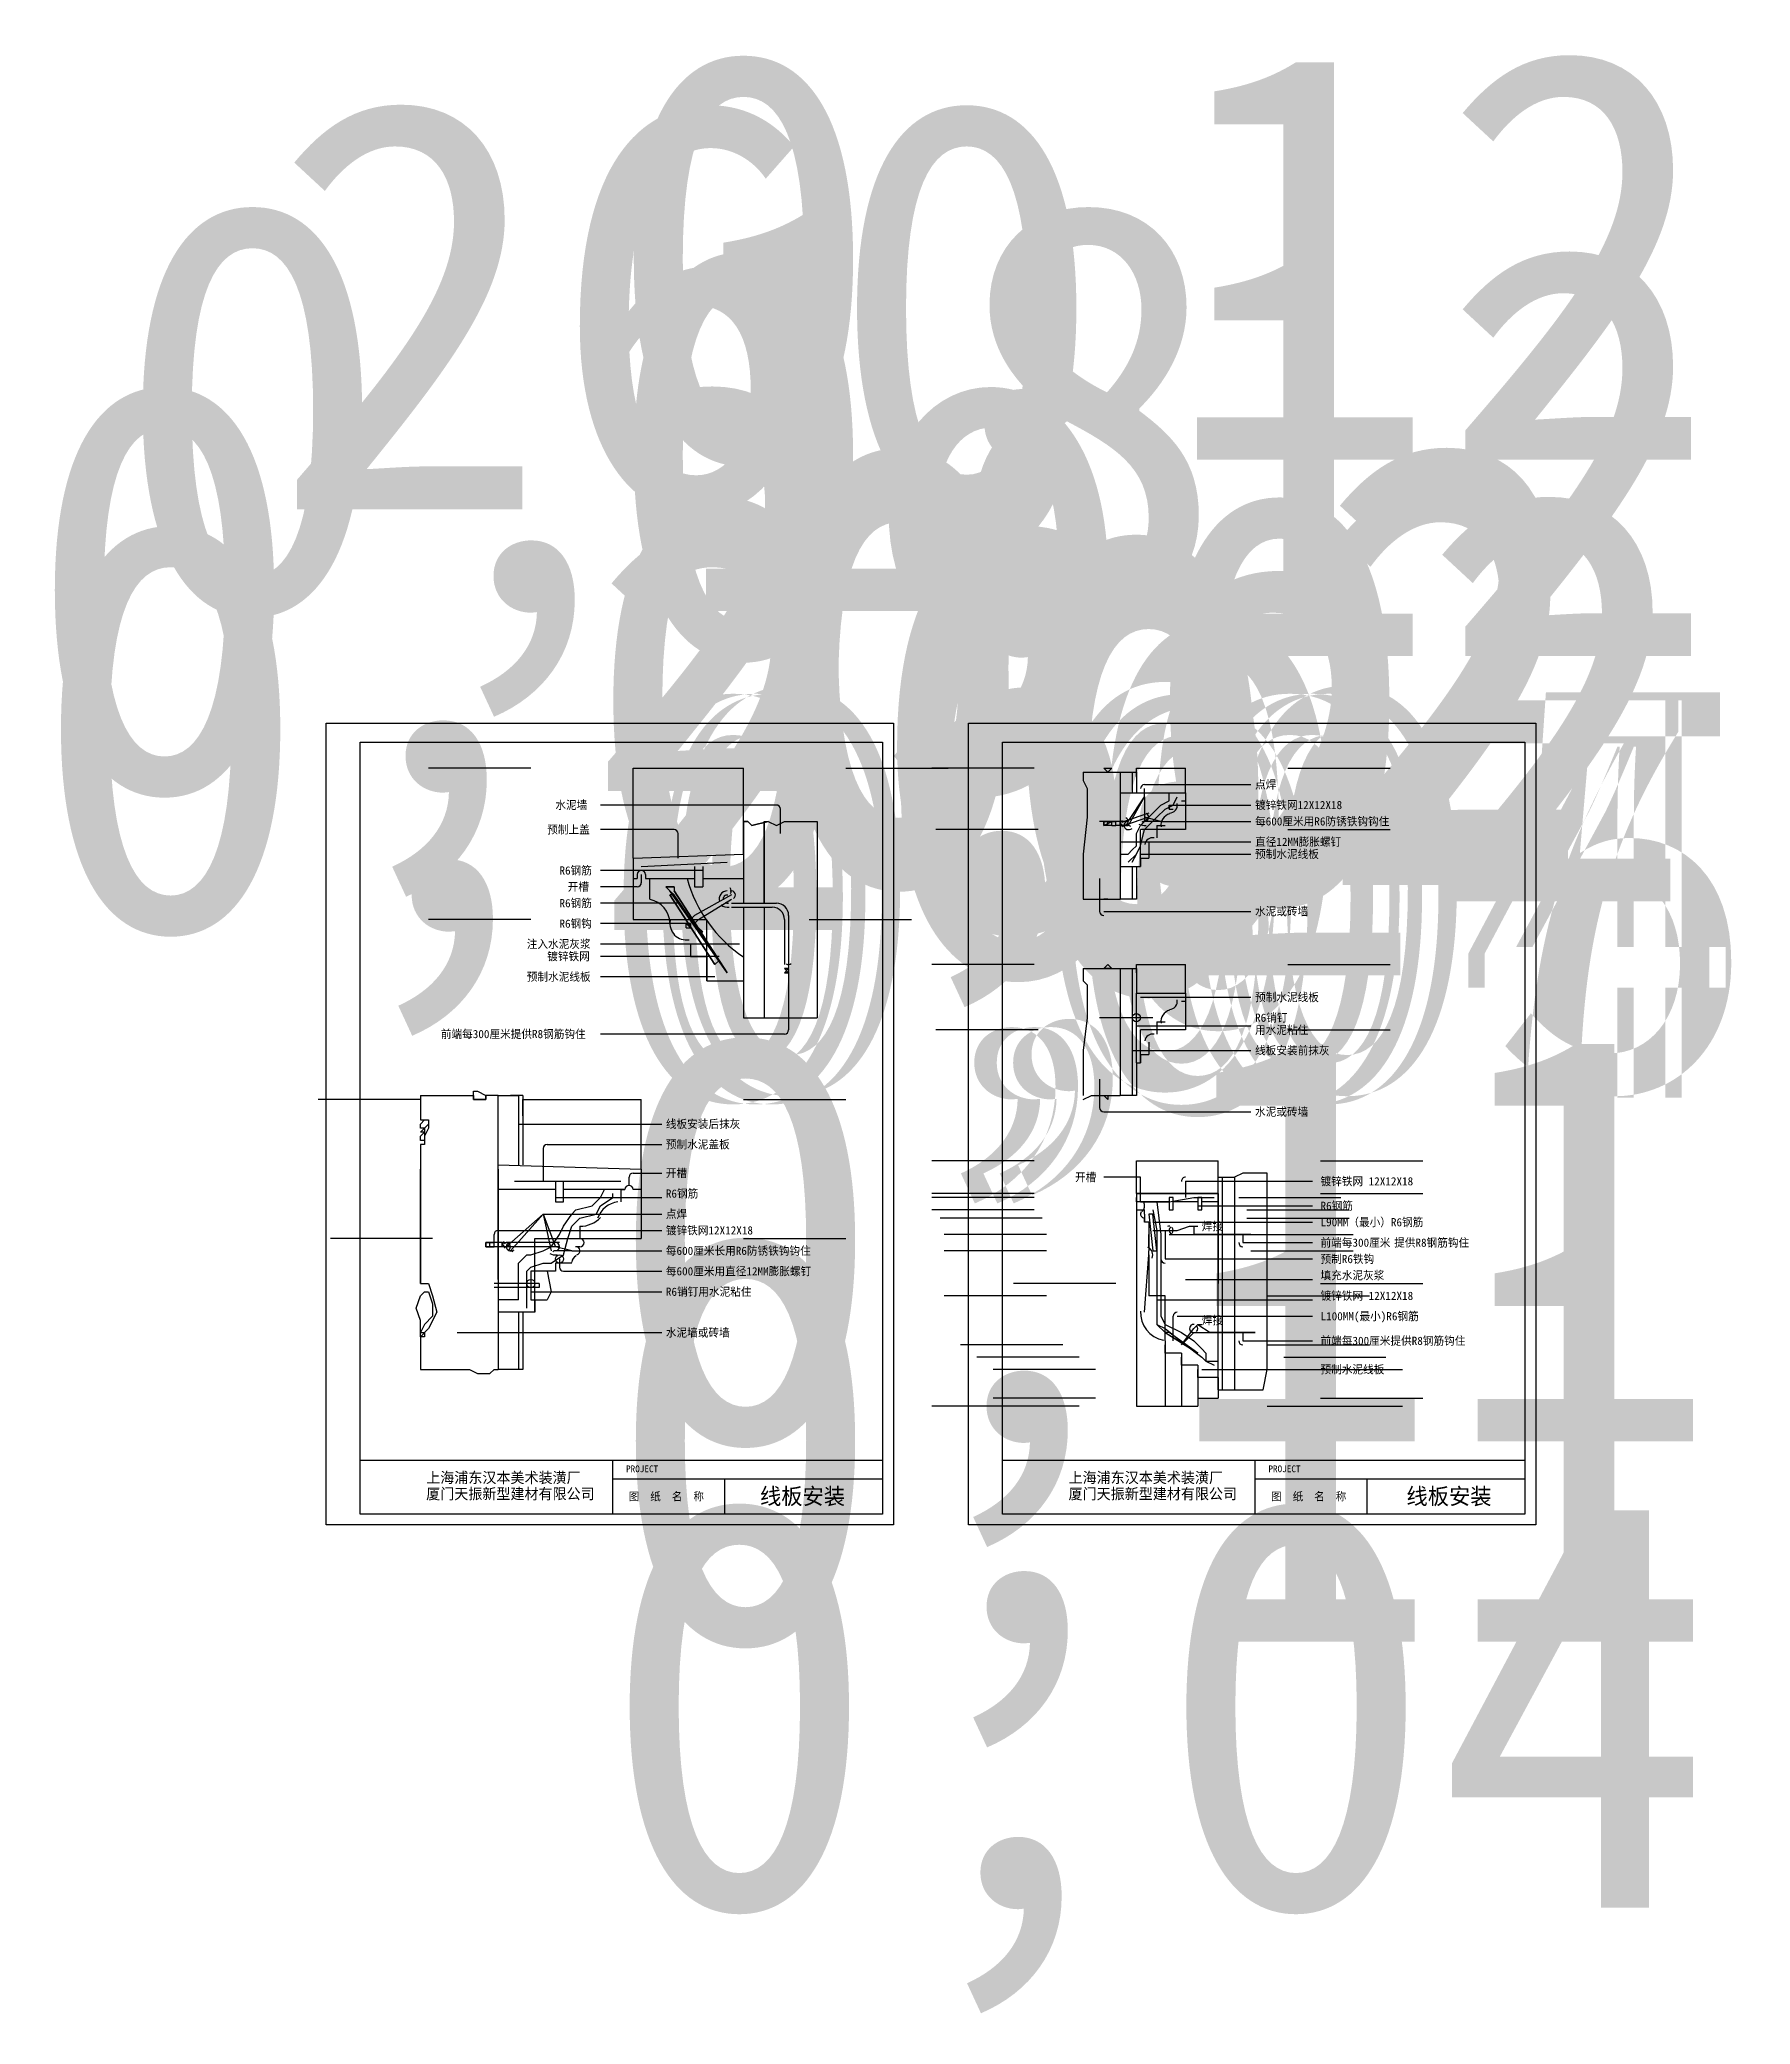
# Model space of a CAD drawing. Header units: metres. Extents: x -309.31 to -305.13, y -23.96 to -19.11.
import ezdxf

# ---------------------------------------------------------------- set-up
doc = ezdxf.new("R2010")
doc.units = ezdxf.units.M
for name, color, linetype in [('DD', 4, 'Continuous'), ('DIM', 4, 'Continuous'), ('DRAW', 1, 'Continuous'), ('MAG', 6, 'Continuous')]:
    doc.layers.add(name, color=color, linetype=linetype)
doc.dimstyles.get("Standard").update_dxf_attribs({"dimtxt": 2.5, "dimasz": 2.5, "dimexe": 1.25, "dimexo": 0.625, "dimtad": 1, "dimcen": 2.5, "dimazin": 3, "dimtfac": 1, "dimtmove": 0, "dimatfit": 3})

msp = doc.modelspace()

# ---------------------------------------------------------------- texts
for p in [(-307.55, -22.69), (-305.97, -22.69)]:
    msp.add_text('线板安装', height=0.04).set_placement(p)
at = {"layer": 'DIM'}
for s, p in [('点焊', (-306.34, -20.94)), ('水泥墙', (-308.05, -20.99)), ('镀锌铁网12X12X18', (-306.34, -20.99)), ('每600厘米用R6防锈铁钩钩住', (-306.34, -21.03)), ('预制上盖', (-308.07, -21.05)), ('直径12MM膨胀螺钉', (-306.34, -21.08)), ('预制水泥线板', (-306.34, -21.11)), ('R6钢筋', (-308.04, -21.15)), ('开槽', (-308.02, -21.19)), ('R6钢筋', (-308.04, -21.23)), ('水泥或砖墙', (-306.34, -21.25)), ('R6钢钩', (-308.04, -21.28)), ('注入水泥灰浆', (-308.12, -21.33)), ('镀锌铁网', (-308.07, -21.36)), ('预制水泥线板', (-308.12, -21.41)), ('预制水泥线板', (-306.34, -21.46)), ('R6销钉', (-306.34, -21.51)), ('前端每300厘米提供R8钢筋钩住', (-308.33, -21.55)), ('用水泥粘住', (-306.34, -21.54)), ('线板安装前抹灰', (-306.34, -21.59)), ('水泥或砖墙', (-306.34, -21.74)), ('线板安装后抹灰', (-307.78, -21.77)), ('预制水泥盖板', (-307.78, -21.82)), ('开槽', (-307.78, -21.89)), ('开槽', (-306.78, -21.9)), ('R6钢筋', (-307.78, -21.94)), ('镀锌铁网 12X12X18', (-306.18, -21.91)), ('点焊', (-307.78, -21.99)), ('R6钢筋', (-306.18, -21.97)), ('镀锌铁网12X12X18', (-307.78, -22.03)), ('焊接', (-306.47, -22.02)), ('L90MM（最小）R6钢筋', (-306.18, -22.01)), ('每600厘米长用R6防锈铁钩钩住', (-307.78, -22.08)), ('预制R6铁钩', (-306.18, -22.1)), ('前端每300厘米', (-306.18, -22.06)), ('提供R8钢筋钩住', (-306, -22.06)), ('每600厘米用直径12MM膨胀螺钉', (-307.78, -22.13)), ('填充水泥灰浆', (-306.18, -22.14)), ('R6销钉用水泥粘住', (-307.78, -22.18)), ('镀锌铁网 12X12X18', (-306.18, -22.19)), ('L100MM(最小)R6钢筋', (-306.18, -22.24)), ('水泥墙或砖墙', (-307.78, -22.28)), ('焊接', (-306.47, -22.25)), ('前端每300厘米提供R8钢筋钩住', (-306.18, -22.3)), ('预制水泥线板', (-306.18, -22.37))]:
    msp.add_text(s, height=0.02, dxfattribs=at).set_placement(p)

# ---------------------------------------------------------------- blocks, each defined once
blk = doc.blocks.new('HBTK1')
for p, q in [((0.25, 0.48), (4.12, 0.48)), ((2.12, 0.48), (2.12, 0.08)), ((2.12, 0.34), (4.12, 0.34)), ((2.95, 0.34), (2.95, 0.08))]:
    blk.add_line(p, q)
for points in [[(4.2, 5.94), (4.2, 0), (0, 0), (0, 5.94)], [(4.12, 5.8), (4.12, 0.08), (0.25, 0.08), (0.25, 5.8)]]:
    blk.add_lwpolyline(points, close=True)
for s, height, p in [('PROJECT', 0.05, (2.22, 0.39)), ('图  纸  名  称', 0.06, (2.24, 0.18))]:
    blk.add_text(s, height=height).set_placement(p)
at = {"layer": 'DD'}
for s, p in [('上海浦东汉本美术装潢厂', (0.74, 0.31)), ('厦门天振新型建材有限公司', (0.74, 0.19))]:
    blk.add_text(s, height=0.08, dxfattribs=at).set_placement(p)
blk = doc.blocks.new('*D1')
for p, q in [((-306.88, -21.85), (-307.13, -21.85)), ((-306.63, -21.93), (-306.63, -21.85)), ((-306.63, -21.85), (-306.43, -21.85)), ((-306.43, -21.93), (-306.43, -21.85)), ((-306.18, -21.85), (-305.93, -21.85))]:
    blk.add_line(p, q)
at = {"layer": 'Defpoints'}
for p in [(-306.63, -21.85), (-306.63, -21.93), (-306.43, -21.93)]:
    blk.add_point(p, dxfattribs=at)
at = {"layer": 'DIM', "insert": (-306.53, -20.725), "char_height": 1, "attachment_point": 5}
blk.add_mtext('0,2', dxfattribs=at)
blk = doc.blocks.new('*D2')
for p, q in [((-306.43, -21.93), (-306.43, -22.15)), ((-306.68, -22.15), (-306.93, -22.15)), ((-306.43, -22.38), (-306.43, -22.15)), ((-306.43, -22.15), (-306.43, -22.15)), ((-306.18, -22.15), (-305.93, -22.15))]:
    blk.add_line(p, q)
at = {"layer": 'Defpoints'}
for p in [(-306.43, -21.93), (-306.43, -22.15), (-306.43, -22.38)]:
    blk.add_point(p, dxfattribs=at)
at = {"layer": 'DIM', "insert": (-306.43, -21.025), "char_height": 1, "attachment_point": 5}
blk.add_mtext('0', dxfattribs=at)
blk = doc.blocks.new('*D3')
for p, q in [((-306.88, -21.93), (-307.13, -21.93)), ((-306.63, -21.93), (-306.63, -21.93)), ((-306.63, -21.93), (-306.43, -21.93)), ((-306.43, -21.93), (-306.43, -21.93)), ((-306.18, -21.93), (-305.93, -21.93))]:
    blk.add_line(p, q)
at = {"layer": 'Defpoints'}
for p in [(-306.63, -21.93), (-306.63, -21.93), (-306.43, -21.93)]:
    blk.add_point(p, dxfattribs=at)
at = {"layer": 'DIM', "insert": (-306.53, -20.805), "char_height": 1, "attachment_point": 5}
blk.add_mtext('0,2', dxfattribs=at)
blk = doc.blocks.new('*D4')
for p, q in [((-306.6, -22.08), (-306.6, -22.18)), ((-306.85, -22.18), (-307.1, -22.18)), ((-306.56, -22.18), (-306.6, -22.18)), ((-306.56, -22.29), (-306.56, -22.18)), ((-306.31, -22.18), (-306.06, -22.18))]:
    blk.add_line(p, q)
at = {"layer": 'Defpoints'}
for p in [(-306.6, -22.08), (-306.56, -22.18), (-306.56, -22.29)]:
    blk.add_point(p, dxfattribs=at)
at = {"layer": 'DIM', "insert": (-306.58, -23.305), "char_height": 1, "attachment_point": 5}
blk.add_mtext('0,04', dxfattribs=at)
blk = doc.blocks.new('*D5')
for p, q in [((-306.81, -22.3), (-307.06, -22.3)), ((-306.56, -22.29), (-306.56, -22.3)), ((-306.56, -22.32), (-306.56, -22.3)), ((-306.56, -22.3), (-306.56, -22.3)), ((-306.31, -22.3), (-306.06, -22.3))]:
    blk.add_line(p, q)
at = {"layer": 'Defpoints'}
for p in [(-306.56, -22.29), (-306.56, -22.3), (-306.56, -22.32)]:
    blk.add_point(p, dxfattribs=at)
at = {"layer": 'DIM', "insert": (-306.56, -21.175), "char_height": 1, "attachment_point": 5}
blk.add_mtext('0', dxfattribs=at)
blk = doc.blocks.new('*D6')
for p, q in [((-306.52, -22.32), (-306.52, -22.33)), ((-306.77, -22.33), (-307.02, -22.33)), ((-306.52, -22.35), (-306.52, -22.33)), ((-306.52, -22.33), (-306.52, -22.33)), ((-306.27, -22.33), (-306.02, -22.33))]:
    blk.add_line(p, q)
at = {"layer": 'Defpoints'}
for p in [(-306.52, -22.32), (-306.52, -22.33), (-306.52, -22.35)]:
    blk.add_point(p, dxfattribs=at)
at = {"layer": 'DIM', "insert": (-306.52, -21.205), "char_height": 1, "attachment_point": 5}
blk.add_mtext('0', dxfattribs=at)
blk = doc.blocks.new('*D7')
for p, q in [((-306.73, -22.36), (-306.98, -22.36)), ((-306.48, -22.35), (-306.48, -22.36)), ((-306.48, -22.38), (-306.48, -22.36)), ((-306.48, -22.36), (-306.48, -22.36)), ((-306.23, -22.36), (-305.98, -22.36))]:
    blk.add_line(p, q)
at = {"layer": 'Defpoints'}
for p in [(-306.48, -22.35), (-306.48, -22.36), (-306.48, -22.38)]:
    blk.add_point(p, dxfattribs=at)
at = {"layer": 'DIM', "insert": (-306.48, -21.235), "char_height": 1, "attachment_point": 5}
blk.add_mtext('0', dxfattribs=at)
blk = doc.blocks.new('*D8')
for p, q in [((-306.85, -22.07), (-307.1, -22.07)), ((-306.6, -22.06), (-306.6, -22.07)), ((-306.6, -22.08), (-306.6, -22.07)), ((-306.6, -22.07), (-306.6, -22.07)), ((-306.35, -22.07), (-306.1, -22.07))]:
    blk.add_line(p, q)
at = {"layer": 'Defpoints'}
for p in [(-306.6, -22.06), (-306.6, -22.07), (-306.6, -22.08)]:
    blk.add_point(p, dxfattribs=at)
at = {"layer": 'DIM', "insert": (-306.6, -20.945), "char_height": 1, "attachment_point": 5}
blk.add_mtext('0', dxfattribs=at)
blk = doc.blocks.new('*D9')
for p, q in [((-306.6, -22), (-306.6, -22.03)), ((-306.85, -22.03), (-307.1, -22.03)), ((-306.6, -22.06), (-306.6, -22.03)), ((-306.6, -22.03), (-306.6, -22.03)), ((-306.35, -22.03), (-306.1, -22.03))]:
    blk.add_line(p, q)
at = {"layer": 'Defpoints'}
for p in [(-306.6, -22), (-306.6, -22.03), (-306.6, -22.06)]:
    blk.add_point(p, dxfattribs=at)
at = {"layer": 'DIM', "insert": (-306.6, -20.905), "char_height": 1, "attachment_point": 5}
blk.add_mtext('62', dxfattribs=at)
blk = doc.blocks.new('*D10')
for p, q in [((-306.61, -21.98), (-306.61, -21.99)), ((-306.86, -21.99), (-307.11, -21.99)), ((-306.61, -22), (-306.61, -21.99)), ((-306.61, -21.99), (-306.61, -21.99)), ((-306.36, -21.99), (-306.11, -21.99))]:
    blk.add_line(p, q)
at = {"layer": 'Defpoints'}
for p in [(-306.61, -21.98), (-306.61, -21.99), (-306.61, -22)]:
    blk.add_point(p, dxfattribs=at)
at = {"layer": 'DIM', "insert": (-306.61, -20.865), "char_height": 1, "attachment_point": 5}
blk.add_mtext('0', dxfattribs=at)
blk = doc.blocks.new('*D11')
for p, q in [((-306.88, -21.97), (-307.13, -21.97)), ((-306.63, -21.95), (-306.63, -21.97)), ((-306.63, -21.97), (-306.61, -21.97)), ((-306.61, -21.98), (-306.61, -21.97)), ((-306.36, -21.97), (-306.11, -21.97))]:
    blk.add_line(p, q)
at = {"layer": 'Defpoints'}
for p in [(-306.63, -21.95), (-306.63, -21.97), (-306.61, -21.98)]:
    blk.add_point(p, dxfattribs=at)
at = {"layer": 'DIM', "insert": (-306.62, -20.845), "char_height": 1, "attachment_point": 5}
blk.add_mtext('0,02', dxfattribs=at)
blk = doc.blocks.new('*D12')
for p, q in [((-306.63, -21.93), (-306.63, -21.94)), ((-306.88, -21.94), (-307.13, -21.94)), ((-306.63, -21.95), (-306.63, -21.94)), ((-306.63, -21.94), (-306.63, -21.94)), ((-306.38, -21.94), (-306.13, -21.94))]:
    blk.add_line(p, q)
at = {"layer": 'Defpoints'}
for p in [(-306.63, -21.93), (-306.63, -21.94), (-306.63, -21.95)]:
    blk.add_point(p, dxfattribs=at)
at = {"layer": 'DIM', "insert": (-306.63, -20.815), "char_height": 1, "attachment_point": 5}
blk.add_mtext('0', dxfattribs=at)
blk = doc.blocks.new('*D13')
for p, q in [((-306.63, -21.95), (-306.63, -22.45)), ((-306.56, -22.32), (-306.56, -22.45)), ((-306.88, -22.45), (-307.13, -22.45)), ((-306.63, -22.45), (-306.56, -22.45)), ((-306.31, -22.45), (-306.06, -22.45))]:
    blk.add_line(p, q)
at = {"layer": 'Defpoints'}
for p in [(-306.63, -21.95), (-306.56, -22.32), (-306.63, -22.45)]:
    blk.add_point(p, dxfattribs=at)
at = {"layer": 'DIM', "insert": (-306.595, -21.325), "char_height": 1, "attachment_point": 5}
blk.add_mtext('0,07', dxfattribs=at)
blk = doc.blocks.new('*D14')
for p, q in [((-306.56, -22.32), (-306.56, -22.45)), ((-306.52, -22.32), (-306.52, -22.45)), ((-306.81, -22.45), (-307.06, -22.45)), ((-306.56, -22.45), (-306.52, -22.45)), ((-306.27, -22.45), (-306.02, -22.45))]:
    blk.add_line(p, q)
at = {"layer": 'Defpoints'}
for p in [(-306.56, -22.32), (-306.52, -22.32), (-306.56, -22.45)]:
    blk.add_point(p, dxfattribs=at)
at = {"layer": 'DIM', "insert": (-306.54, -21.325), "char_height": 1, "attachment_point": 5}
blk.add_mtext('0,04', dxfattribs=at)
blk = doc.blocks.new('*D15')
for p, q in [((-306.52, -22.35), (-306.52, -22.45)), ((-306.48, -22.35), (-306.48, -22.45)), ((-306.77, -22.45), (-307.02, -22.45)), ((-306.52, -22.45), (-306.48, -22.45)), ((-306.23, -22.45), (-305.98, -22.45))]:
    blk.add_line(p, q)
at = {"layer": 'Defpoints'}
for p in [(-306.52, -22.35), (-306.48, -22.35), (-306.52, -22.45)]:
    blk.add_point(p, dxfattribs=at)
at = {"layer": 'DIM', "insert": (-306.5, -21.325), "char_height": 1, "attachment_point": 5}
blk.add_mtext('0,04', dxfattribs=at)
blk = doc.blocks.new('*D16')
for p, q in [((-306.48, -22.38), (-306.48, -22.43)), ((-306.43, -22.38), (-306.43, -22.43)), ((-306.73, -22.43), (-306.98, -22.43)), ((-306.48, -22.43), (-306.43, -22.43)), ((-306.18, -22.43), (-305.93, -22.43))]:
    blk.add_line(p, q)
at = {"layer": 'Defpoints'}
for p in [(-306.48, -22.38), (-306.43, -22.38), (-306.48, -22.43)]:
    blk.add_point(p, dxfattribs=at)
at = {"layer": 'DIM', "insert": (-306.455, -21.305), "char_height": 1, "attachment_point": 5}
blk.add_mtext('0,05', dxfattribs=at)
blk = doc.blocks.new('*D17')
for p, q in [((-307.86, -21.11), (-307.86, -21.26)), ((-308.11, -21.26), (-308.36, -21.26)), ((-307.86, -21.26), (-307.68, -21.26)), ((-307.68, -21.41), (-307.68, -21.26)), ((-307.43, -21.26), (-307.18, -21.26))]:
    blk.add_line(p, q)
at = {"layer": 'Defpoints'}
for p in [(-307.86, -21.11), (-307.86, -21.26), (-307.68, -21.41)]:
    blk.add_point(p, dxfattribs=at)
at = {"layer": 'DIM', "insert": (-307.77, -20.135), "char_height": 1, "attachment_point": 5}
blk.add_mtext('0,18', dxfattribs=at)
blk = doc.blocks.new('*D18')
for p, q in [((-308.11, -20.89), (-308.36, -20.89)), ((-307.86, -21.11), (-307.86, -20.89)), ((-307.86, -20.89), (-307.59, -20.89)), ((-307.59, -21.1), (-307.59, -20.89)), ((-307.34, -20.89), (-307.09, -20.89))]:
    blk.add_line(p, q)
at = {"layer": 'Defpoints'}
for p in [(-307.86, -20.89), (-307.59, -21.1), (-307.86, -21.11)]:
    blk.add_point(p, dxfattribs=at)
at = {"layer": 'DIM', "insert": (-307.725, -19.765), "char_height": 1, "attachment_point": 5}
blk.add_mtext('260', dxfattribs=at)
blk = doc.blocks.new('*D19')
for p, q in [((-307.84, -21.87), (-307.84, -22.04)), ((-308.35, -22.04), (-308.6, -22.04)), ((-308.1, -22.22), (-308.1, -22.04)), ((-308.1, -22.04), (-307.84, -22.04)), ((-307.59, -22.04), (-307.34, -22.04))]:
    blk.add_line(p, q)
at = {"layer": 'Defpoints'}
for p in [(-307.84, -21.87), (-308.1, -22.04), (-308.1, -22.22)]:
    blk.add_point(p, dxfattribs=at)
at = {"layer": 'DIM', "insert": (-307.97, -20.915), "char_height": 1, "attachment_point": 5}
blk.add_mtext('0,26', dxfattribs=at)
blk = doc.blocks.new('*D20')
for p, q in [((-308.38, -21.7), (-308.63, -21.7)), ((-308.13, -21.74), (-308.13, -21.7)), ((-308.13, -21.7), (-307.84, -21.7)), ((-307.84, -21.87), (-307.84, -21.7)), ((-307.59, -21.7), (-307.34, -21.7))]:
    blk.add_line(p, q)
at = {"layer": 'Defpoints'}
for p in [(-308.13, -21.7), (-308.13, -21.74), (-307.84, -21.87)]:
    blk.add_point(p, dxfattribs=at)
at = {"layer": 'DIM', "insert": (-307.985, -20.575), "char_height": 1, "attachment_point": 5}
blk.add_mtext('0,29', dxfattribs=at)
blk = doc.blocks.new('*D21')
for p, q in [((-306.51, -21.44), (-306.51, -21.53)), ((-306.87, -21.53), (-307.12, -21.53)), ((-306.62, -21.61), (-306.62, -21.53)), ((-306.51, -21.53), (-306.62, -21.53)), ((-306.26, -21.53), (-306.01, -21.53))]:
    blk.add_line(p, q)
at = {"layer": 'Defpoints'}
for p in [(-306.51, -21.44), (-306.51, -21.53), (-306.62, -21.61)]:
    blk.add_point(p, dxfattribs=at)
at = {"layer": 'DIM', "insert": (-306.565, -22.655), "char_height": 1, "attachment_point": 5}
blk.add_mtext('0,11', dxfattribs=at)
blk = doc.blocks.new('*D22')
for p, q in [((-306.88, -21.37), (-307.13, -21.37)), ((-306.63, -21.39), (-306.63, -21.37)), ((-306.63, -21.37), (-306.51, -21.37)), ((-306.51, -21.44), (-306.51, -21.37)), ((-306.26, -21.37), (-306.01, -21.37))]:
    blk.add_line(p, q)
at = {"layer": 'Defpoints'}
for p in [(-306.63, -21.37), (-306.63, -21.39), (-306.51, -21.44)]:
    blk.add_point(p, dxfattribs=at)
at = {"layer": 'DIM', "insert": (-306.57, -20.245), "char_height": 1, "attachment_point": 5}
blk.add_mtext('0,12', dxfattribs=at)
blk = doc.blocks.new('*D23')
for p, q in [((-306.88, -20.89), (-307.13, -20.89)), ((-306.63, -20.91), (-306.63, -20.89)), ((-306.63, -20.89), (-306.51, -20.89)), ((-306.51, -20.95), (-306.51, -20.89)), ((-306.26, -20.89), (-306.01, -20.89))]:
    blk.add_line(p, q)
at = {"layer": 'Defpoints'}
for p in [(-306.63, -20.89), (-306.63, -20.91), (-306.51, -20.95)]:
    blk.add_point(p, dxfattribs=at)
at = {"layer": 'DIM', "insert": (-306.57, -19.765), "char_height": 1, "attachment_point": 5}
blk.add_mtext('0,12', dxfattribs=at)
blk = doc.blocks.new('*D24')
for p, q in [((-306.51, -20.95), (-306.51, -21.04)), ((-306.87, -21.04), (-307.12, -21.04)), ((-306.62, -21.13), (-306.62, -21.04)), ((-306.51, -21.04), (-306.62, -21.04)), ((-306.26, -21.04), (-306.01, -21.04))]:
    blk.add_line(p, q)
at = {"layer": 'Defpoints'}
for p in [(-306.51, -20.95), (-306.51, -21.04), (-306.62, -21.13)]:
    blk.add_point(p, dxfattribs=at)
at = {"layer": 'DIM', "insert": (-306.565, -22.165), "char_height": 1, "attachment_point": 5}
blk.add_mtext('0,11', dxfattribs=at)

# ---------------------------------------------------------------- dimensions: what is measured, and where the dimension line sits
at = {"layer": 'DIM'}
for base, p1, p2, text, picture, middle in [((-307.86, -20.89), (-307.86, -21.11), (-307.59, -21.1), '260', '*D18', (-307.725, -19.765)), ((-306.6, -22.03), (-306.6, -22), (-306.6, -22.06), '62', '*D9', (-306.6, -20.905))]:
    dim = msp.add_linear_dim(base=base, p1=p1, p2=p2, text=text, dimstyle='Standard', dxfattribs=at)
    dim.commit()
    dim.dimension.update_dxf_attribs({"geometry": picture, "text_midpoint": middle})
for base, p1, p2, picture, middle in [((-306.63, -20.89), (-306.63, -20.91), (-306.51, -20.95), '*D23', (-306.57, -19.765)), ((-307.86, -21.26), (-307.86, -21.11), (-307.68, -21.41), '*D17', (-307.77, -20.135)), ((-306.63, -21.37), (-306.63, -21.39), (-306.51, -21.44), '*D22', (-306.57, -20.245)), ((-308.13, -21.7), (-308.13, -21.74), (-307.84, -21.87), '*D20', (-307.985, -20.575)), ((-306.63, -21.85), (-306.63, -21.93), (-306.43, -21.93), '*D1', (-306.53, -20.725)), ((-306.63, -21.93), (-306.63, -21.93), (-306.43, -21.93), '*D3', (-306.53, -20.805)), ((-306.63, -21.94), (-306.63, -21.93), (-306.63, -21.95), '*D12', (-306.63, -20.815)), ((-306.63, -21.97), (-306.63, -21.95), (-306.61, -21.98), '*D11', (-306.62, -20.845)), ((-306.61, -21.99), (-306.61, -21.98), (-306.61, -22), '*D10', (-306.61, -20.865)), ((-308.1, -22.04), (-308.1, -22.22), (-307.84, -21.87), '*D19', (-307.97, -20.915)), ((-306.6, -22.07), (-306.6, -22.06), (-306.6, -22.08), '*D8', (-306.6, -20.945)), ((-306.43, -22.15), (-306.43, -21.93), (-306.43, -22.38), '*D2', (-306.43, -21.025)), ((-306.56, -22.3), (-306.56, -22.32), (-306.56, -22.29), '*D5', (-306.56, -21.175)), ((-306.52, -22.33), (-306.52, -22.35), (-306.52, -22.32), '*D6', (-306.52, -21.205)), ((-306.48, -22.36), (-306.48, -22.38), (-306.48, -22.35), '*D7', (-306.48, -21.235)), ((-306.63, -22.45), (-306.63, -21.95), (-306.56, -22.32), '*D13', (-306.595, -21.325)), ((-306.56, -22.45), (-306.56, -22.32), (-306.52, -22.32), '*D14', (-306.54, -21.325)), ((-306.52, -22.45), (-306.52, -22.35), (-306.48, -22.35), '*D15', (-306.5, -21.325)), ((-306.48, -22.43), (-306.48, -22.38), (-306.43, -22.38), '*D16', (-306.455, -21.305)), ((-306.51, -21.04), (-306.51, -20.95), (-306.62, -21.13), '*D24', (-306.565, -22.165)), ((-306.51, -21.53), (-306.51, -21.44), (-306.62, -21.61), '*D21', (-306.565, -22.655)), ((-306.56, -22.18), (-306.56, -22.29), (-306.6, -22.08), '*D4', (-306.58, -23.305))]:
    dim = msp.add_linear_dim(base=base, p1=p1, p2=p2, dimstyle='Standard', dxfattribs=at)
    dim.commit()
    dim.dimension.update_dxf_attribs({"geometry": picture, "text_midpoint": middle})

# ---------------------------------------------------------------- linework, layer by layer
for p, q in [((-307.78, -21.18), (-307.78, -21.18)), ((-307.62, -21.2), (-307.71, -21.25)), ((-307.71, -21.25), (-307.72, -21.26)), ((-307.7, -21.26), (-307.62, -21.21)), ((-307.73, -21.27), (-307.73, -21.27)), ((-307.73, -21.27), (-307.72, -21.27)), ((-307.73, -21.27), (-307.73, -21.27)), ((-307.73, -21.27), (-307.73, -21.27)), ((-307.73, -21.27), (-307.73, -21.27)), ((-307.73, -21.27), (-307.73, -21.27)), ((-307.73, -21.27), (-307.73, -21.27)), ((-307.73, -21.27), (-307.73, -21.27)), ((-307.73, -21.27), (-307.73, -21.27)), ((-307.73, -21.27), (-307.73, -21.27)), ((-307.73, -21.27), (-307.73, -21.27)), ((-307.73, -21.27), (-307.73, -21.27)), ((-307.73, -21.27), (-307.73, -21.27)), ((-307.73, -21.27), (-307.73, -21.27)), ((-307.73, -21.27), (-307.73, -21.27)), ((-307.73, -21.27), (-307.73, -21.27)), ((-307.73, -21.27), (-307.73, -21.27)), ((-307.73, -21.27), (-307.73, -21.27)), ((-307.73, -21.27), (-307.73, -21.27)), ((-307.73, -21.27), (-307.73, -21.27)), ((-307.73, -21.27), (-307.73, -21.27)), ((-307.73, -21.27), (-307.73, -21.27)), ((-307.73, -21.27), (-307.73, -21.27)), ((-307.73, -21.28), (-307.73, -21.27)), ((-307.73, -21.28), (-307.73, -21.27)), ((-307.73, -21.28), (-307.73, -21.27)), ((-307.73, -21.28), (-307.73, -21.27)), ((-307.73, -21.28), (-307.73, -21.27)), ((-307.73, -21.28), (-307.73, -21.27)), ((-307.72, -21.28), (-307.73, -21.27)), ((-307.72, -21.28), (-307.73, -21.27)), ((-307.72, -21.28), (-307.73, -21.27)), ((-307.72, -21.27), (-307.73, -21.27)), ((-307.72, -21.27), (-307.73, -21.27)), ((-307.72, -21.27), (-307.73, -21.27)), ((-307.72, -21.27), (-307.73, -21.27)), ((-307.73, -21.28), (-307.73, -21.28)), ((-307.73, -21.28), (-307.73, -21.28)), ((-307.73, -21.28), (-307.73, -21.28)), ((-307.73, -21.28), (-307.73, -21.28)), ((-307.73, -21.28), (-307.73, -21.28)), ((-307.73, -21.28), (-307.73, -21.28)), ((-307.73, -21.28), (-307.72, -21.28)), ((-307.72, -21.28), (-307.72, -21.27)), ((-307.72, -21.27), (-307.72, -21.28)), ((-307.72, -21.28), (-307.72, -21.27)), ((-307.72, -21.27), (-307.72, -21.27)), ((-307.72, -21.27), (-307.72, -21.27)), ((-307.72, -21.27), (-307.72, -21.27)), ((-307.72, -21.27), (-307.72, -21.27)), ((-307.72, -21.27), (-307.72, -21.27)), ((-307.72, -21.27), (-307.72, -21.27)), ((-307.72, -21.27), (-307.72, -21.27)), ((-307.72, -21.27), (-307.72, -21.27)), ((-307.72, -21.27), (-307.72, -21.27)), ((-307.72, -21.27), (-307.72, -21.27)), ((-307.72, -21.27), (-307.72, -21.27)), ((-307.72, -21.28), (-307.72, -21.28)), ((-307.72, -21.28), (-307.72, -21.28)), ((-307.72, -21.28), (-307.72, -21.28)), ((-307.72, -21.28), (-307.72, -21.28)), ((-307.72, -21.28), (-307.72, -21.28)), ((-307.72, -21.28), (-307.72, -21.28)), ((-307.72, -21.28), (-307.72, -21.28)), ((-307.72, -21.28), (-307.72, -21.28)), ((-307.72, -21.29), (-307.72, -21.29)), ((-307.71, -21.27), (-307.7, -21.26)), ((-307.71, -21.27), (-307.71, -21.27)), ((-307.71, -21.29), (-307.71, -21.29)), ((-307.7, -21.26), (-307.7, -21.26)), ((-307.7, -21.27), (-307.7, -21.27)), ((-307.7, -21.29), (-307.7, -21.28)), ((-307.69, -21.29), (-307.7, -21.28)), ((-307.7, -21.29), (-307.69, -21.29)), ((-307.64, -21.31), (-307.64, -21.31)), ((-307.65, -21.36), (-307.65, -21.36)), ((-307.65, -21.36), (-307.65, -21.36))]:
    msp.add_line(p, q)
for centre, start, end in [((-307.73, -21.27), 243.44, 3.44), ((-307.73, -21.27), 243.44, 3.44), ((-307.73, -21.27), 243.44, 3.44), ((-307.73, -21.27), 243.44, 3.44), ((-307.73, -21.27), 243.44, 3.44), ((-307.73, -21.27), 243.44, 3.44), ((-307.73, -21.27), 243.44, 3.44), ((-307.73, -21.28), 63.44, 183.44), ((-307.73, -21.28), 63.44, 183.44), ((-307.72, -21.27), 63.44, 183.44), ((-307.72, -21.27), 63.44, 183.44), ((-307.72, -21.27), 63.44, 183.44), ((-307.72, -21.27), 243.44, 3.44), ((-307.72, -21.28), 63.44, 183.44), ((-307.72, -21.28), 63.44, 183.44)]:
    msp.add_arc(centre, 0, start, end)
at = {"layer": 'DIM'}
for p, q in [((-306.61, -20.96), (-306.65, -21.03)), ((-306.65, -21.02), (-306.61, -20.96)), ((-306.61, -20.93), (-306.35, -20.93)), ((-306.61, -20.96), (-306.61, -20.94)), ((-306.61, -20.96), (-306.61, -21.01)), ((-306.61, -20.96), (-306.61, -21.02)), ((-307.51, -20.98), (-307.94, -20.98)), ((-306.55, -20.98), (-306.35, -20.98)), ((-307.76, -21.04), (-307.94, -21.04)), ((-307.59, -21.02), (-307.59, -21.22)), ((-307.54, -21.02), (-307.54, -21.22)), ((-307.41, -21.02), (-307.41, -21.5)), ((-306.57, -21.02), (-306.35, -21.02)), ((-306.67, -21.07), (-306.35, -21.07)), ((-306.62, -21.1), (-306.35, -21.1)), ((-307.69, -21.14), (-307.94, -21.14)), ((-307.84, -21.13), (-307.63, -21.12)), ((-307.84, -21.13), (-307.63, -21.12)), ((-307.84, -21.13), (-307.84, -21.13)), ((-307.71, -21.13), (-307.71, -21.18)), ((-307.69, -21.13), (-307.69, -21.18)), ((-307.63, -21.12), (-307.63, -21.12)), ((-307.85, -21.18), (-307.94, -21.18)), ((-307.78, -21.18), (-307.78, -21.18)), ((-307.77, -21.19), (-307.78, -21.18)), ((-307.76, -21.18), (-307.78, -21.18)), ((-307.63, -21.39), (-307.77, -21.19)), ((-307.66, -21.37), (-307.77, -21.2)), ((-307.76, -21.2), (-307.77, -21.2)), ((-307.63, -21.39), (-307.76, -21.19)), ((-307.71, -21.18), (-307.69, -21.18)), ((-306.72, -21.16), (-306.72, -21.24)), ((-307.75, -21.22), (-307.94, -21.22)), ((-307.62, -21.22), (-307.51, -21.22)), ((-307.62, -21.23), (-307.52, -21.23)), ((-307.59, -21.23), (-307.59, -21.5)), ((-307.54, -21.23), (-307.54, -21.5)), ((-307.48, -21.25), (-307.48, -21.37)), ((-306.71, -21.24), (-306.35, -21.24)), ((-306.63, -21.21), (-306.67, -21.21)), ((-307.73, -21.27), (-307.94, -21.27)), ((-307.49, -21.26), (-307.49, -21.37)), ((-307.6, -21.32), (-307.94, -21.32)), ((-307.65, -21.35), (-307.94, -21.35)), ((-307.48, -21.35), (-307.48, -21.39)), ((-307.65, -21.36), (-307.66, -21.37)), ((-307.63, -21.39), (-307.63, -21.39)), ((-307.66, -21.4), (-307.94, -21.4)), ((-306.64, -21.44), (-306.64, -21.61)), ((-306.63, -21.61), (-306.63, -21.44)), ((-306.63, -21.61), (-306.63, -21.44)), ((-306.62, -21.45), (-306.35, -21.45)), ((-307.49, -21.54), (-307.94, -21.54)), ((-306.59, -21.5), (-306.72, -21.5)), ((-306.59, -21.5), (-306.72, -21.5)), ((-306.63, -21.52), (-306.35, -21.52)), ((-306.59, -21.5), (-306.59, -21.5)), ((-306.64, -21.58), (-306.35, -21.58)), ((-308.38, -21.69), (-308.38, -21.75)), ((-308.19, -21.69), (-308.22, -21.69)), ((-308.14, -21.69), (-308.14, -21.86)), ((-308.13, -21.69), (-308.14, -21.69)), ((-308.13, -21.69), (-308.13, -21.86)), ((-306.72, -21.65), (-306.72, -21.72)), ((-306.63, -21.69), (-306.67, -21.69)), ((-306.71, -21.73), (-306.35, -21.73)), ((-308.14, -21.76), (-307.79, -21.76)), ((-308.38, -21.81), (-308.38, -22.15)), ((-308.08, -21.82), (-308.08, -21.9)), ((-308.07, -21.81), (-307.79, -21.81)), ((-308.19, -21.87), (-308.19, -22.36)), ((-307.86, -21.88), (-307.79, -21.88)), ((-308.06, -21.92), (-308.19, -21.92)), ((-308.05, -21.92), (-308.07, -21.92)), ((-308.05, -21.9), (-308.05, -21.95)), ((-308.03, -21.95), (-308.03, -21.9)), ((-307.89, -21.92), (-308.03, -21.92)), ((-307.87, -21.91), (-307.87, -21.89)), ((-306.62, -21.89), (-306.71, -21.89)), ((-306.63, -21.93), (-306.63, -21.95)), ((-306.62, -21.95), (-306.62, -21.89)), ((-306.51, -21.9), (-306.51, -21.94)), ((-306.51, -21.9), (-306.2, -21.9)), ((-306.43, -21.89), (-306.39, -21.89)), ((-308.08, -21.98), (-308.17, -22.06)), ((-308.08, -21.98), (-308.16, -22.07)), ((-308.08, -21.98), (-308.06, -22.07)), ((-308.08, -21.98), (-308.05, -22.06)), ((-308.08, -21.98), (-307.79, -21.98)), ((-308.05, -21.94), (-307.79, -21.94)), ((-308.05, -21.95), (-308.03, -21.95)), ((-306.48, -21.96), (-306.2, -21.96)), ((-308.19, -22.02), (-307.79, -22.02)), ((-306.6, -22), (-306.6, -22.06)), ((-306.59, -22), (-306.2, -22)), ((-306.59, -22.02), (-306.54, -22.02)), ((-306.59, -22.02), (-306.54, -22.02)), ((-306.56, -22.02), (-306.56, -22.09)), ((-308.2, -22.06), (-308.2, -22.03)), ((-308.01, -22.07), (-307.79, -22.07)), ((-306.49, -22.03), (-306.35, -22.03)), ((-306.49, -22.03), (-306.49, -22.03)), ((-306.37, -22.03), (-306.37, -22.05)), ((-306.37, -22.05), (-306.2, -22.05)), ((-308.04, -22.09), (-308.04, -22.11)), ((-308.03, -22.12), (-307.79, -22.12)), ((-306.56, -22.09), (-306.2, -22.09)), ((-308.09, -22.15), (-308.2, -22.15)), ((-308.09, -22.16), (-308.2, -22.16)), ((-308.11, -22.17), (-307.79, -22.17)), ((-308.09, -22.15), (-308.09, -22.16)), ((-306.51, -22.14), (-306.2, -22.14)), ((-308.14, -22.22), (-308.14, -22.36)), ((-308.13, -22.22), (-308.13, -22.36)), ((-306.58, -22.19), (-306.2, -22.19)), ((-308.29, -22.27), (-307.79, -22.27)), ((-306.54, -22.29), (-306.54, -22.23)), ((-306.53, -22.23), (-306.2, -22.23)), ((-306.52, -22.3), (-306.49, -22.26)), ((-306.52, -22.3), (-306.49, -22.27)), ((-306.49, -22.26), (-306.48, -22.25)), ((-306.48, -22.25), (-306.47, -22.25)), ((-306.48, -22.25), (-306.45, -22.27)), ((-306.45, -22.27), (-306.34, -22.27)), ((-306.45, -22.27), (-306.45, -22.27)), ((-306.37, -22.27), (-306.37, -22.29)), ((-308.38, -22.28), (-308.38, -22.36)), ((-306.56, -22.29), (-306.56, -22.32)), ((-306.52, -22.32), (-306.52, -22.35)), ((-306.37, -22.29), (-306.2, -22.29)), ((-308.13, -22.36), (-308.19, -22.36)), ((-306.48, -22.35), (-306.48, -22.38)), ((-306.47, -22.36), (-306.19, -22.36)), ((-306.43, -22.41), (-306.39, -22.41))]:
    msp.add_line(p, q, dxfattribs=at)
for points in [[(-306.76, -20.9), (-306.75, -20.9), (-306.74, -20.9), (-306.72, -20.9), (-306.71, -20.9), (-306.69, -20.9), (-306.68, -20.9), (-306.67, -20.9)], [(-306.76, -20.9), (-306.76, -20.92), (-306.75, -20.94), (-306.75, -20.95), (-306.75, -20.98), (-306.75, -21.01), (-306.76, -21.1), (-306.76, -21.18), (-306.76, -21.21)], [(-306.71, -20.89), (-306.7, -20.89), (-306.7, -20.89), (-306.69, -20.89), (-306.69, -20.89), (-306.69, -20.89), (-306.7, -20.9), (-306.7, -20.9), (-306.71, -20.89), (-306.71, -20.89)], [(-306.65, -21.12), (-306.63, -21.1), (-306.62, -21.08), (-306.61, -21.04), (-306.58, -21.01), (-306.56, -20.99), (-306.54, -20.98), (-306.53, -20.96)], [(-306.64, -21.12), (-306.63, -21.1), (-306.62, -21.08), (-306.61, -21.04), (-306.58, -21.01), (-306.56, -20.99), (-306.54, -20.98), (-306.53, -20.96)], [(-306.55, -20.98), (-306.55, -20.98), (-306.55, -20.98), (-306.55, -20.98), (-306.55, -20.98), (-306.55, -20.99), (-306.55, -20.98), (-306.55, -20.98), (-306.55, -20.99), (-306.55, -20.99), (-306.55, -20.99), (-306.55, -20.99), (-306.55, -20.99), (-306.55, -20.99), (-306.55, -20.99)], [(-306.55, -20.99), (-306.54, -20.99)], [(-307.59, -21.02), (-307.59, -21.22), (-307.54, -21.22), (-307.54, -21.02), (-307.53, -21.02), (-307.57, -21.03), (-307.58, -21.02), (-307.58, -21.02), (-307.59, -21.02)], [(-307.59, -21.02), (-307.58, -21.02), (-307.57, -21.03), (-307.53, -21.02), (-307.51, -21.03), (-307.49, -21.02), (-307.41, -21.02)], [(-307.76, -21.2), (-307.77, -21.2), (-307.66, -21.37), (-307.65, -21.36), (-307.76, -21.2), (-307.77, -21.19), (-307.78, -21.18), (-307.78, -21.18), (-307.76, -21.18), (-307.76, -21.19), (-307.63, -21.39), (-307.63, -21.39), (-307.65, -21.36)], [(-306.76, -21.21), (-306.74, -21.21), (-306.72, -21.21), (-306.7, -21.21), (-306.69, -21.21), (-306.67, -21.21)], [(-306.71, -21.21), (-306.71, -21.21), (-306.7, -21.21), (-306.7, -21.21), (-306.7, -21.21), (-306.7, -21.21), (-306.71, -21.21)], [(-307.48, -21.37), (-307.48, -21.38), (-307.49, -21.38), (-307.48, -21.38), (-307.49, -21.39), (-307.48, -21.39), (-307.49, -21.38), (-307.48, -21.39), (-307.49, -21.39), (-307.48, -21.39), (-307.48, -21.4)], [(-306.76, -21.38), (-306.75, -21.38), (-306.74, -21.38), (-306.72, -21.38), (-306.71, -21.38), (-306.69, -21.38), (-306.68, -21.38), (-306.67, -21.38)], [(-306.76, -21.38), (-306.76, -21.41), (-306.75, -21.42), (-306.75, -21.43), (-306.75, -21.46), (-306.75, -21.5), (-306.76, -21.58), (-306.76, -21.66), (-306.76, -21.69)], [(-306.71, -21.38), (-306.7, -21.37), (-306.7, -21.37), (-306.69, -21.38), (-306.69, -21.38), (-306.69, -21.38), (-306.7, -21.38), (-306.7, -21.38), (-306.71, -21.38), (-306.71, -21.38)], [(-307.59, -21.5), (-307.57, -21.5), (-307.55, -21.5), (-307.53, -21.5), (-307.52, -21.5), (-307.51, -21.5), (-307.41, -21.5)], [(-308.38, -21.69), (-308.36, -21.69), (-308.35, -21.69), (-308.32, -21.69), (-308.28, -21.69), (-308.26, -21.69)], [(-308.26, -21.69), (-308.25, -21.69), (-308.25, -21.7), (-308.25, -21.7), (-308.25, -21.7), (-308.24, -21.7), (-308.23, -21.7), (-308.23, -21.7), (-308.22, -21.7), (-308.22, -21.7), (-308.22, -21.69), (-308.22, -21.69)], [(-308.25, -21.69), (-308.25, -21.68), (-308.24, -21.68), (-308.22, -21.69), (-308.22, -21.7), (-308.22, -21.7), (-308.24, -21.7), (-308.25, -21.7), (-308.25, -21.7), (-308.25, -21.69)], [(-308.19, -21.69), (-308.17, -21.69), (-308.16, -21.69), (-308.14, -21.69)], [(-308.19, -22.14), (-308.19, -21.69)], [(-308.15, -21.69), (-308.16, -21.69), (-308.16, -21.69), (-308.15, -21.69), (-308.15, -21.69), (-308.14, -21.69), (-308.14, -21.69), (-308.14, -21.69), (-308.15, -21.69), (-308.15, -21.69)], [(-306.76, -21.7), (-306.74, -21.69), (-306.72, -21.69), (-306.7, -21.69), (-306.69, -21.69), (-306.67, -21.69)], [(-306.71, -21.69), (-306.71, -21.69), (-306.7, -21.69), (-306.7, -21.69), (-306.7, -21.7), (-306.7, -21.7), (-306.71, -21.69)], [(-308.38, -21.77), (-308.38, -21.76), (-308.38, -21.76), (-308.37, -21.75), (-308.37, -21.75), (-308.36, -21.75), (-308.36, -21.76), (-308.37, -21.77), (-308.37, -21.77), (-308.37, -21.77), (-308.38, -21.77), (-308.38, -21.77)], [(-308.38, -21.75), (-308.37, -21.75), (-308.36, -21.75), (-308.36, -21.75), (-308.36, -21.77), (-308.37, -21.79), (-308.37, -21.81), (-308.38, -21.81)], [(-308.38, -21.78), (-308.38, -21.78), (-308.37, -21.77), (-308.37, -21.78), (-308.37, -21.78), (-308.38, -21.78), (-308.38, -21.78)], [(-308.38, -21.8), (-308.38, -21.79), (-308.38, -21.79), (-308.37, -21.78), (-308.37, -21.78), (-308.37, -21.8), (-308.37, -21.8), (-308.38, -21.8), (-308.38, -21.8)], [(-308.38, -22.15), (-308.38, -21.87)], [(-306.33, -22.41), (-306.32, -22.41), (-306.31, -22.36), (-306.31, -22.23), (-306.31, -22.08), (-306.31, -21.93), (-306.31, -21.89), (-306.31, -21.88), (-306.33, -21.88), (-306.36, -21.88), (-306.37, -21.88), (-306.39, -21.89), (-306.39, -22.41), (-306.37, -22.41), (-306.36, -22.41), (-306.34, -22.41), (-306.33, -22.41)], [(-308.15, -21.9), (-307.89, -21.9)], [(-308.12, -22.21), (-308.12, -22.12), (-308.11, -22.11), (-308.08, -22.1), (-308.06, -22.1), (-308.03, -22.08), (-308.02, -22.04), (-308.01, -22.01), (-307.99, -21.99), (-307.95, -21.98), (-307.94, -21.96), (-307.91, -21.94), (-307.91, -21.93)], [(-308.12, -22.21), (-308.12, -22.12), (-308.11, -22.11), (-308.08, -22.1), (-308.06, -22.1), (-308.03, -22.08), (-308.02, -22.04), (-308.01, -22.01), (-307.99, -21.99), (-307.95, -21.98), (-307.94, -21.96), (-307.91, -21.94), (-307.91, -21.93)], [(-306.62, -21.95), (-306.55, -21.95), (-306.49, -21.94), (-306.44, -21.94)], [(-306.6, -21.98), (-306.59, -22.07), (-306.58, -22.07), (-306.59, -21.98), (-306.6, -21.98)], [(-306.59, -21.97), (-306.58, -22.02), (-306.58, -22.08), (-306.58, -22.18), (-306.58, -22.25), (-306.56, -22.27), (-306.51, -22.3), (-306.47, -22.33), (-306.46, -22.34), (-306.44, -22.35)], [(-306.59, -21.97), (-306.58, -22.02), (-306.58, -22.08), (-306.58, -22.18), (-306.58, -22.25), (-306.56, -22.26), (-306.51, -22.3), (-306.47, -22.33), (-306.46, -22.34), (-306.44, -22.34)], [(-306.58, -21.95), (-306.57, -22.03), (-306.57, -22.09), (-306.57, -22.17), (-306.57, -22.23), (-306.56, -22.25), (-306.52, -22.27), (-306.49, -22.29), (-306.47, -22.31), (-306.46, -22.32), (-306.46, -22.34), (-306.43, -22.34)], [(-306.55, -21.94), (-306.55, -21.97), (-306.54, -21.97), (-306.54, -21.94), (-306.55, -21.94)], [(-306.48, -21.94), (-306.48, -21.97), (-306.47, -21.97), (-306.47, -21.94), (-306.48, -21.94)], [(-306.54, -22.02), (-306.53, -22.02), (-306.5, -22.01), (-306.49, -22.01), (-306.49, -22.01), (-306.49, -22.02), (-306.49, -22.03)], [(-306.49, -22.01), (-306.48, -22.01)], [(-306.54, -22.03), (-306.53, -22.03), (-306.49, -22.03)], [(-306.35, -22.03), (-306.35, -22.03), (-306.49, -22.03)], [(-308.39, -22.21), (-308.38, -22.18), (-308.37, -22.17), (-308.36, -22.17), (-308.35, -22.2), (-308.35, -22.23), (-308.37, -22.25), (-308.38, -22.27), (-308.38, -22.25), (-308.38, -22.24), (-308.39, -22.21)], [(-308.38, -22.15), (-308.36, -22.15), (-308.35, -22.18), (-308.34, -22.22), (-308.36, -22.26), (-308.38, -22.28)], [(-308.38, -22.28), (-308.38, -22.27), (-308.37, -22.27), (-308.37, -22.27), (-308.37, -22.27), (-308.37, -22.28), (-308.38, -22.28), (-308.38, -22.28), (-308.38, -22.28), (-308.38, -22.28)], [(-306.56, -22.27), (-306.48, -22.32), (-306.48, -22.32), (-306.55, -22.27), (-306.56, -22.27)], [(-306.49, -22.27), (-306.48, -22.27), (-306.45, -22.27)], [(-306.34, -22.27), (-306.45, -22.27)], [(-306.34, -22.27), (-306.34, -22.27)], [(-306.31, -22.27), (-306.31, -22.27)], [(-308.38, -22.36), (-308.36, -22.36), (-308.34, -22.36), (-308.31, -22.36), (-308.28, -22.36), (-308.26, -22.36), (-308.24, -22.37), (-308.23, -22.37), (-308.21, -22.37), (-308.2, -22.36), (-308.19, -22.36)]]:
    msp.add_lwpolyline(points, dxfattribs=at)
for centre in [(-306.63, -21.5), (-308.04, -22.09), (-308.11, -22.15)]:
    msp.add_circle(centre, 0.01, dxfattribs=at)
for centre, radius, start, end in [((-306.61, -20.94), 0.01, 90, 180), ((-306.53, -20.96), 0, 5.53, 154.73), ((-306.64, -21.12), 0, 169.38, 299.91), ((-307.63, -21.21), 0.02, 89.95, 197), ((-307.63, -21.21), 0.01, 81.37, 190.4), ((-307.63, -21.19), 0.01, 321.86, 47.31), ((-307.62, -21.2), 0.01, 300.14, 107.53), ((-307.63, -21.21), 0.02, 223.34, 283.57), ((-307.63, -21.21), 0.01, 235.51, 293.4), ((-307.52, -21.26), 0.03, 0, 90), ((-307.51, -21.25), 0.03, 360, 90), ((-306.71, -21.24), 0.01, 180, 270), ((-307.48, -21.36), 0.01, 234.71, 309.63), ((-306.72, -21.5), 0, 86.4, 273.6), ((-306.71, -21.72), 0.01, 180, 270), ((-308.07, -21.82), 0.01, 90, 180), ((-307.86, -21.89), 0.01, 90, 180), ((-307.91, -21.93), 0, 284.86, 187.66), ((-306.51, -21.9), 0.01, 90, 181.27), ((-306.59, -21.97), 0, 1.65, 191.05), ((-308.19, -22.03), 0.01, 90, 180), ((-306.59, -22.02), 0, 85, 282.64), ((-306.55, -22.01), 0, 271.53, 22.25), ((-306.54, -22.02), 0.01, 241.72, 283.03), ((-306.55, -22.02), 0.01, 315.77, 44.23), ((-306.37, -22.05), 0.01, 180, 270), ((-308.03, -22.11), 0.01, 180, 270), ((-306.56, -22.09), 0.01, 180, 270), ((-308.2, -22.15), 0, 87.24, 272.76), ((-308.12, -22.21), 0, 191.05, 348.95), ((-306.53, -22.23), 0.01, 90, 180), ((-306.49, -22.26), 0.01, 241.72, 283.03), ((-306.49, -22.26), 0, 271.53, 22.25), ((-306.49, -22.26), 0.01, 315.77, 44.23), ((-306.52, -22.3), 0, 135.99, 333.63), ((-306.37, -22.29), 0.01, 180, 270), ((-306.44, -22.34), 0, 251.86, 99.98)]:
    msp.add_arc(centre, radius, start, end, dxfattribs=at)
at = {"layer": 'DRAW'}
for p, q in [((-306.67, -20.9), (-306.67, -21.21)), ((-306.67, -20.9), (-306.63, -20.9)), ((-306.64, -20.9), (-306.64, -20.95)), ((-306.63, -20.9), (-306.63, -20.95)), ((-306.67, -20.95), (-306.51, -20.95)), ((-306.51, -20.95), (-306.51, -20.97)), ((-307.5, -21.05), (-307.5, -20.99)), ((-306.6, -21), (-306.66, -21.02)), ((-306.6, -21), (-306.66, -21.02)), ((-306.6, -21.01), (-306.66, -21.03)), ((-306.6, -21.01), (-306.66, -21.03)), ((-306.57, -21.02), (-306.61, -21.01)), ((-306.57, -21.02), (-306.61, -21.01)), ((-306.52, -20.97), (-306.51, -20.97)), ((-307.75, -21.11), (-307.75, -21.05)), ((-306.65, -21.02), (-306.72, -21.02)), ((-306.71, -21.03), (-306.71, -21.02)), ((-306.71, -21.03), (-306.71, -21.02)), ((-306.71, -21.03), (-306.71, -21.02)), ((-306.71, -21.03), (-306.71, -21.02)), ((-306.71, -21.02), (-306.71, -21.03)), ((-306.71, -21.02), (-306.71, -21.02)), ((-306.71, -21.02), (-306.71, -21.02)), ((-306.71, -21.02), (-306.71, -21.02)), ((-306.71, -21.02), (-306.71, -21.02)), ((-306.71, -21.03), (-306.71, -21.02)), ((-306.71, -21.03), (-306.69, -21.02)), ((-306.71, -21.02), (-306.69, -21.02)), ((-306.71, -21.02), (-306.71, -21.02)), ((-306.69, -21.02), (-306.71, -21.02)), ((-306.71, -21.03), (-306.71, -21.03)), ((-306.71, -21.03), (-306.71, -21.03)), ((-306.71, -21.03), (-306.71, -21.03)), ((-306.69, -21.03), (-306.71, -21.03)), ((-306.7, -21.03), (-306.7, -21.02)), ((-306.7, -21.03), (-306.7, -21.02)), ((-306.7, -21.03), (-306.7, -21.02)), ((-306.7, -21.03), (-306.7, -21.02)), ((-306.7, -21.03), (-306.7, -21.02)), ((-306.69, -21.02), (-306.7, -21.02)), ((-306.69, -21.03), (-306.7, -21.03)), ((-306.69, -21.03), (-306.69, -21.02)), ((-306.69, -21.02), (-306.69, -21.02)), ((-306.69, -21.02), (-306.69, -21.02)), ((-306.69, -21.02), (-306.69, -21.02)), ((-306.69, -21.02), (-306.69, -21.02)), ((-306.69, -21.03), (-306.69, -21.02)), ((-306.69, -21.02), (-306.69, -21.02)), ((-306.69, -21.02), (-306.69, -21.02)), ((-306.69, -21.02), (-306.69, -21.02)), ((-306.69, -21.02), (-306.69, -21.02)), ((-306.69, -21.02), (-306.69, -21.02)), ((-306.69, -21.02), (-306.69, -21.02)), ((-306.69, -21.02), (-306.69, -21.02)), ((-306.69, -21.03), (-306.69, -21.02)), ((-306.69, -21.03), (-306.69, -21.02)), ((-306.69, -21.02), (-306.68, -21.02)), ((-306.69, -21.03), (-306.69, -21.03)), ((-306.69, -21.03), (-306.69, -21.03)), ((-306.69, -21.03), (-306.69, -21.03)), ((-306.69, -21.03), (-306.69, -21.03)), ((-306.69, -21.03), (-306.69, -21.03)), ((-306.69, -21.03), (-306.68, -21.03)), ((-306.67, -21.02), (-306.68, -21.02)), ((-306.68, -21.03), (-306.68, -21.02)), ((-306.67, -21.03), (-306.68, -21.03)), ((-306.67, -21.03), (-306.67, -21.02)), ((-306.67, -21.03), (-306.67, -21.02)), ((-306.66, -21.02), (-306.66, -21.02)), ((-306.66, -21.02), (-306.66, -21.02)), ((-306.66, -21.03), (-306.65, -21.03)), ((-306.66, -21.03), (-306.65, -21.03)), ((-306.6, -21.02), (-306.61, -21.02)), ((-306.6, -21.02), (-306.61, -21.02)), ((-306.6, -21.02), (-306.61, -21.02)), ((-306.6, -21.02), (-306.61, -21.02)), ((-306.57, -21.02), (-306.61, -21.02)), ((-306.57, -21.02), (-306.61, -21.02)), ((-306.58, -21.03), (-306.58, -21.06)), ((-306.58, -21.03), (-306.56, -21.03)), ((-306.57, -21.02), (-306.57, -21.02)), ((-306.57, -21.02), (-306.57, -21.02)), ((-307.86, -21.11), (-307.59, -21.1)), ((-306.6, -21.07), (-306.6, -21.11)), ((-307.86, -21.11), (-307.86, -21.16)), ((-307.85, -21.15), (-307.85, -21.16)), ((-307.84, -21.15), (-307.84, -21.17)), ((-307.84, -21.15), (-307.84, -21.15)), ((-307.83, -21.15), (-307.83, -21.16)), ((-306.67, -21.13), (-306.62, -21.13)), ((-306.64, -21.13), (-306.64, -21.21)), ((-306.63, -21.13), (-306.63, -21.21)), ((-306.62, -21.11), (-306.62, -21.13)), ((-306.62, -21.11), (-306.6, -21.11)), ((-307.86, -21.16), (-307.85, -21.16)), ((-307.83, -21.16), (-307.71, -21.16)), ((-307.82, -21.16), (-307.82, -21.21)), ((-307.69, -21.16), (-307.59, -21.16)), ((-307.72, -21.32), (-307.72, -21.35)), ((-307.72, -21.35), (-307.68, -21.35)), ((-307.68, -21.35), (-307.68, -21.41)), ((-307.48, -21.37), (-307.48, -21.53)), ((-306.67, -21.38), (-306.63, -21.38)), ((-306.67, -21.38), (-306.67, -21.69)), ((-306.64, -21.38), (-306.64, -21.44)), ((-306.63, -21.38), (-306.63, -21.44)), ((-307.68, -21.41), (-307.59, -21.41)), ((-306.63, -21.44), (-306.51, -21.44)), ((-306.51, -21.44), (-306.51, -21.46)), ((-306.52, -21.46), (-306.51, -21.46)), ((-306.58, -21.51), (-306.56, -21.51)), ((-306.58, -21.51), (-306.58, -21.54)), ((-306.62, -21.59), (-306.62, -21.61)), ((-306.62, -21.59), (-306.6, -21.59)), ((-306.6, -21.56), (-306.6, -21.59)), ((-306.64, -21.61), (-306.64, -21.69)), ((-306.63, -21.61), (-306.62, -21.61)), ((-306.63, -21.61), (-306.63, -21.69)), ((-308.19, -21.86), (-307.84, -21.87)), ((-307.84, -21.87), (-307.84, -21.92)), ((-307.89, -21.92), (-307.89, -21.95)), ((-307.89, -21.92), (-307.88, -21.92)), ((-307.88, -21.92), (-307.88, -21.92)), ((-307.87, -21.91), (-307.87, -21.91)), ((-307.86, -21.92), (-307.86, -21.92)), ((-306.43, -21.93), (-306.63, -21.93)), ((-306.43, -22.41), (-306.43, -21.89)), ((-306.39, -21.89), (-306.39, -22.41)), ((-306.62, -21.95), (-306.63, -21.95)), ((-306.55, -21.95), (-306.62, -21.95)), ((-306.62, -21.95), (-306.62, -21.95)), ((-306.62, -21.95), (-306.62, -21.95)), ((-306.61, -21.98), (-306.61, -22)), ((-306.48, -21.95), (-306.54, -21.95)), ((-306.43, -21.95), (-306.47, -21.95)), ((-306.6, -22), (-306.61, -22)), ((-306.55, -22.01), (-306.55, -22.01)), ((-306.55, -22.01), (-306.55, -22.01)), ((-308.22, -22.05), (-308.22, -22.06)), ((-308.21, -22.05), (-308.22, -22.05)), ((-308.22, -22.06), (-308.22, -22.05)), ((-308.22, -22.05), (-308.21, -22.05)), ((-308.22, -22.06), (-308.22, -22.05)), ((-308.16, -22.06), (-308.22, -22.06)), ((-308.21, -22.06), (-308.22, -22.06)), ((-308.22, -22.06), (-308.22, -22.06)), ((-308.22, -22.06), (-308.22, -22.06)), ((-308.22, -22.06), (-308.21, -22.06)), ((-308.2, -22.05), (-308.21, -22.05)), ((-308.21, -22.05), (-308.21, -22.05)), ((-308.21, -22.05), (-308.2, -22.05)), ((-308.21, -22.06), (-308.21, -22.05)), ((-308.21, -22.06), (-308.21, -22.05)), ((-308.21, -22.06), (-308.21, -22.05)), ((-308.21, -22.06), (-308.2, -22.06)), ((-308.2, -22.06), (-308.21, -22.06)), ((-308.21, -22.06), (-308.21, -22.06)), ((-308.2, -22.06), (-308.2, -22.05)), ((-308.19, -22.05), (-308.2, -22.05)), ((-308.2, -22.05), (-308.2, -22.05)), ((-308.19, -22.05), (-308.2, -22.05)), ((-308.19, -22.05), (-308.2, -22.05)), ((-308.19, -22.05), (-308.2, -22.05)), ((-308.2, -22.05), (-308.2, -22.05)), ((-308.2, -22.06), (-308.2, -22.05)), ((-308.2, -22.06), (-308.2, -22.05)), ((-308.2, -22.06), (-308.2, -22.05)), ((-308.2, -22.06), (-308.2, -22.05)), ((-308.2, -22.06), (-308.2, -22.05)), ((-308.2, -22.06), (-308.2, -22.05)), ((-308.2, -22.06), (-308.2, -22.05)), ((-308.2, -22.06), (-308.2, -22.05)), ((-308.2, -22.06), (-308.2, -22.05)), ((-308.2, -22.06), (-308.2, -22.05)), ((-308.2, -22.06), (-308.2, -22.05)), ((-308.19, -22.06), (-308.2, -22.06)), ((-308.2, -22.06), (-308.2, -22.06)), ((-308.19, -22.06), (-308.2, -22.06)), ((-308.19, -22.06), (-308.2, -22.06)), ((-308.19, -22.06), (-308.2, -22.06)), ((-308.19, -22.06), (-308.2, -22.06)), ((-308.19, -22.06), (-308.2, -22.06)), ((-308.2, -22.06), (-308.2, -22.06)), ((-308.19, -22.05), (-308.19, -22.05)), ((-308.19, -22.06), (-308.19, -22.05)), ((-308.19, -22.06), (-308.19, -22.05)), ((-308.18, -22.05), (-308.19, -22.05)), ((-308.19, -22.06), (-308.19, -22.06)), ((-308.18, -22.06), (-308.19, -22.06)), ((-308.18, -22.06), (-308.18, -22.05)), ((-308.18, -22.06), (-308.18, -22.05)), ((-308.16, -22.05), (-308.17, -22.05)), ((-308.16, -22.05), (-308.17, -22.05)), ((-308.04, -22.05), (-308.16, -22.05)), ((-308.04, -22.05), (-308.16, -22.05)), ((-308.04, -22.06), (-308.16, -22.06)), ((-308.04, -22.06), (-308.16, -22.06)), ((-308.16, -22.07), (-308.16, -22.07)), ((-308.16, -22.07), (-308.16, -22.07)), ((-308.01, -22.07), (-308.05, -22.06)), ((-308.01, -22.07), (-308.05, -22.06)), ((-308.04, -22.07), (-308.05, -22.07)), ((-308.04, -22.07), (-308.05, -22.07)), ((-308.04, -22.07), (-308.05, -22.07)), ((-308.04, -22.07), (-308.05, -22.07)), ((-308.01, -22.07), (-308.05, -22.07)), ((-308.01, -22.07), (-308.05, -22.07)), ((-308.01, -22.07), (-308.01, -22.07)), ((-308.01, -22.07), (-308.01, -22.07)), ((-307.99, -22.06), (-308, -22.06)), ((-306.55, -22.03), (-306.49, -22.03)), ((-306.55, -22.03), (-306.49, -22.03)), ((-308.11, -22.12), (-308.11, -22.19)), ((-308.11, -22.12), (-308.11, -22.19)), ((-308.05, -22.12), (-308.11, -22.12)), ((-308.07, -22.12), (-308.06, -22.17)), ((-308.05, -22.1), (-308.05, -22.12)), ((-308.01, -22.1), (-308.05, -22.1)), ((-306.61, -22.22), (-306.6, -22.08)), ((-308.06, -22.17), (-308.07, -22.19)), ((-308.14, -22.19), (-308.19, -22.19)), ((-308.1, -22.22), (-308.19, -22.22)), ((-308.11, -22.19), (-308.07, -22.19)), ((-308.1, -22.19), (-308.1, -22.22)), ((-306.49, -22.25), (-306.49, -22.25)), ((-306.49, -22.25), (-306.49, -22.25)), ((-306.49, -22.27), (-306.45, -22.27)), ((-306.49, -22.27), (-306.45, -22.27)), ((-306.52, -22.32), (-306.56, -22.32)), ((-306.48, -22.35), (-306.52, -22.35)), ((-306.43, -22.38), (-306.48, -22.38))]:
    msp.add_line(p, q, dxfattribs=at)
for points in [[(-306.67, -21.1), (-306.65, -21.1), (-306.65, -21.1), (-306.64, -21.09), (-306.63, -21.08), (-306.63, -21.05), (-306.62, -21.03), (-306.6, -21.01), (-306.57, -20.98), (-306.55, -20.97), (-306.55, -20.95)], [(-307.77, -21.2), (-307.66, -21.37), (-307.65, -21.36), (-307.76, -21.2), (-307.77, -21.2)], [(-307.84, -21.87), (-307.84, -21.92), (-307.86, -21.92)], [(-308.14, -22.19), (-308.14, -22.11), (-308.14, -22.1), (-308.12, -22.08), (-308.11, -22.08), (-308.08, -22.07), (-308.06, -22.06), (-308.04, -22.03), (-308.03, -22.01), (-308.01, -21.98), (-308, -21.97), (-307.96, -21.96), (-307.94, -21.94), (-307.93, -21.92)], [(-307.88, -21.92), (-307.89, -21.92), (-307.89, -21.95)], [(-306.42, -21.89), (-306.42, -22.41)], [(-307.99, -22.01), (-307.99, -22.04)], [(-307.99, -22.01), (-307.99, -22.04)]]:
    msp.add_lwpolyline(points, dxfattribs=at)
for centre, radius, start, end in [((-307.51, -20.99), 0.01, 0, 90), ((-306.61, -21.01), 0, 116.8, 243.2), ((-306.61, -21.01), 0, 116.8, 243.2), ((-306.61, -21.01), 0.01, 298.81, 66.1), ((-306.61, -21.01), 0.01, 298.81, 66.1), ((-306.54, -21.03), 0.03, 107.73, 185.73), ((-306.55, -20.98), 0.02, 272.41, 9.81), ((-307.76, -21.05), 0.01, 0, 90), ((-306.67, -21.03), 0.01, 43.43, 97.29), ((-306.67, -21.03), 0.01, 43.43, 97.29), ((-306.67, -21.04), 0.01, 43.43, 97.29), ((-306.67, -21.04), 0.01, 43.43, 97.29), ((-306.66, -21.04), 0.02, 81.85, 119.89), ((-306.66, -21.04), 0.02, 81.85, 119.89), ((-306.66, -21.02), 0.01, 197.39, 312.64), ((-306.66, -21.02), 0.01, 197.39, 312.64), ((-306.66, -21.02), 0.01, 216.83, 278.44), ((-306.66, -21.02), 0.01, 216.83, 278.44), ((-306.66, -21.01), 0.01, 228.82, 274.46), ((-306.66, -21.01), 0.01, 228.82, 274.46), ((-306.65, -21.03), 0.01, 114.51, 246.22), ((-306.65, -21.03), 0.01, 114.51, 246.22), ((-306.66, -21.02), 0.01, 296.31, 63.69), ((-306.66, -21.02), 0.01, 296.31, 63.69), ((-306.65, -21.02), 0.02, 258.47, 297.55), ((-306.65, -21.02), 0.02, 258.47, 297.55), ((-306.65, -21.04), 0.01, 48.14, 94.52), ((-306.65, -21.04), 0.01, 48.14, 94.52), ((-306.61, -21), 0.03, 242.59, 277.5), ((-306.61, -21), 0.03, 242.59, 277.5), ((-306.61, -21.03), 0.01, 85.72, 128.95), ((-306.61, -21.03), 0.01, 85.72, 128.95), ((-306.57, -21.02), 0, 296.8, 63.2), ((-306.57, -21.02), 0, 296.8, 63.2), ((-306.59, -21.08), 0.02, 81.08, 169.86), ((-307.84, -21.15), 0.01, 90, 180), ((-307.84, -21.15), 0.01, 0, 90), ((-307.85, -21.17), 0.01, 270, 0), ((-307.83, -21.27), 0.06, 1.53, 79.05), ((-307.73, -21.27), 0.04, 169.43, 279.42), ((-306.54, -21.51), 0.03, 107.73, 185.73), ((-306.55, -21.46), 0.02, 272.41, 9.81), ((-307.49, -21.53), 0.01, 270, 0), ((-306.59, -21.56), 0.02, 81.08, 169.86), ((-307.87, -21.92), 0.01, 90, 180), ((-307.87, -21.92), 0.01, 0, 90), ((-307.89, -22.01), 0.06, 96.98, 161.08), ((-306.62, -21.95), 0, 357.2, 182.8), ((-306.61, -21.98), 0.01, 146.65, 272.2), ((-306.63, -21.96), 0.02, 314.72, 26.88), ((-307.99, -21.94), 0.07, 269.96, 316.01), ((-306.55, -22.04), 0.03, 87.12, 97.5), ((-306.55, -22.04), 0.03, 87.12, 97.5), ((-306.54, -22.02), 0.01, 118.81, 246.1), ((-308.18, -22.06), 0.01, 43.43, 97.29), ((-308.18, -22.06), 0.01, 43.43, 97.29), ((-308.18, -22.07), 0.01, 43.43, 97.29), ((-308.18, -22.07), 0.01, 43.43, 97.29), ((-308.17, -22.07), 0.02, 81.85, 119.89), ((-308.17, -22.07), 0.02, 81.85, 119.89), ((-308.17, -22.05), 0.01, 197.39, 312.64), ((-308.17, -22.05), 0.01, 197.39, 312.64), ((-308.17, -22.04), 0.01, 228.82, 274.46), ((-308.17, -22.04), 0.01, 228.82, 274.46), ((-308.16, -22.06), 0.01, 114.51, 246.22), ((-308.16, -22.06), 0.01, 114.51, 246.22), ((-308.16, -22.06), 0.01, 216.83, 278.44), ((-308.16, -22.06), 0.01, 216.83, 278.44), ((-308.17, -22.06), 0.01, 296.31, 63.69), ((-308.17, -22.06), 0.01, 296.31, 63.69), ((-308.16, -22.05), 0.02, 258.47, 297.55), ((-308.16, -22.05), 0.02, 258.47, 297.55), ((-308.16, -22.08), 0.01, 48.14, 94.52), ((-308.16, -22.08), 0.01, 48.14, 94.52), ((-308.05, -22.05), 0.03, 242.59, 277.5), ((-308.05, -22.05), 0.03, 242.59, 277.5), ((-308.05, -22.08), 0.01, 85.72, 128.95), ((-308.05, -22.08), 0.01, 85.72, 128.95), ((-308.05, -22.06), 0, 116.8, 243.2), ((-308.05, -22.06), 0, 116.8, 243.2), ((-308.05, -22.06), 0.01, 298.81, 66.1), ((-308.05, -22.06), 0.01, 298.81, 66.1), ((-308.01, -22.07), 0, 296.8, 63.2), ((-308.01, -22.07), 0, 296.8, 63.2), ((-308, -22.07), 0.01, 283.39, 93.91), ((-307.99, -22.05), 0.01, 270, 89.28), ((-306.61, -22.08), 0.02, 336.93, 65.88), ((-307.99, -22.1), 0.02, 117.59, 172.76), ((-306.55, -22.22), 0.07, 177.8, 258.4), ((-306.49, -22.26), 0.01, 118.81, 246.1), ((-306.49, -22.28), 0.03, 87.12, 97.5), ((-306.49, -22.28), 0.03, 87.12, 97.5)]:
    msp.add_arc(centre, radius, start, end, dxfattribs=at)
at = {"layer": 'MAG'}
msp.add_arc((-307.4, -21.07), 0.34, 195.27, 236.08, dxfattribs=at)

# ---------------------------------------------------------------- block references
at = {"xscale": 0.33, "yscale": 0.33, "zscale": 0.33}
for p in [(-308.61, -22.74), (-307.04, -22.74)]:
    msp.add_blockref('HBTK1', p, dxfattribs=at)

msp.set_redraw_order([(e.dxf.handle, doc.entitydb.next_handle()) for e in msp.query("TEXT MTEXT ATTDEF DIMENSION ARC_DIMENSION")])  # texts and dimensions are drawn at this point

doc.saveas('drawing.dxf')
